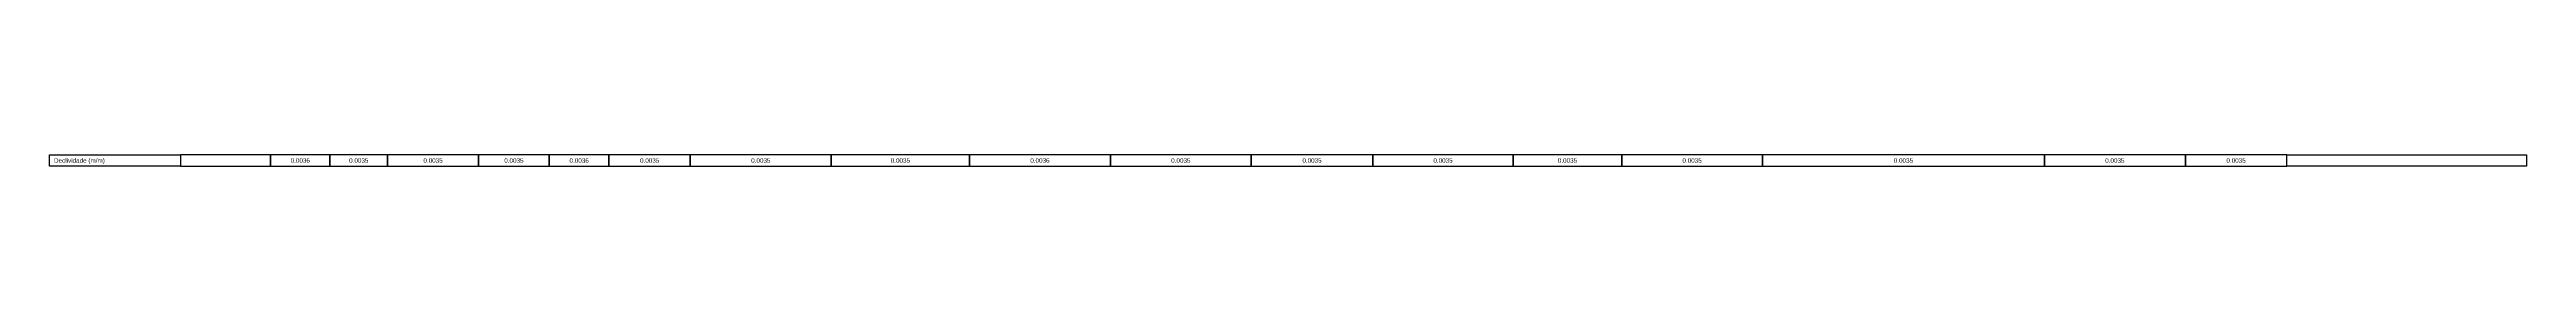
# Model space of a CAD drawing. Extents: x -160 to 364724, y -100 to 7353297.
# Drawn here: x 360082 to 360960, y 7351761 to 7351765 of the extents above; entities that cross this region are included whole.
import ezdxf
from ezdxf.enums import TextEntityAlignment as Align

# ---------------------------------------------------------------- set-up
doc = ezdxf.new("R2010")
doc.units = 0
doc.header["$LTSCALE"] = 5
doc.layers.add('PS_PERFIL_COTA_LIN', color=7, linetype='Continuous')
doc.layers.add('PS_PERFIL_COTA_TXT', color=5, linetype='Continuous')
doc.styles.get("Standard").update_dxf_attribs({"font": 'arial.ttf'})

msp = doc.modelspace()

# ---------------------------------------------------------------- linework, layer by layer
at = {"layer": 'PS_PERFIL_COTA_LIN', "linetype": 'Continuous'}
for points in [[(360128.393, 7351765.131), (360128.393, 7351761.131), (360081.993, 7351761.131), (360081.993, 7351765.131)], [(360128.393, 7351765.131), (360128.393, 7351761.131), (360160.393, 7351761.131), (360160.393, 7351765.131)], [(360160.393, 7351765.131), (360160.393, 7351761.131), (360181.424, 7351761.131), (360181.424, 7351765.131)], [(360181.424, 7351765.131), (360181.424, 7351761.131), (360201.903, 7351761.131), (360201.903, 7351765.131)], [(360201.903, 7351765.131), (360201.903, 7351761.131), (360234.107, 7351761.131), (360234.107, 7351765.131)], [(360234.107, 7351765.131), (360234.107, 7351761.131), (360259.236, 7351761.131), (360259.236, 7351765.131)], [(360259.236, 7351765.131), (360259.236, 7351761.131), (360280.393, 7351761.131), (360280.393, 7351765.131)], [(360280.393, 7351765.131), (360280.393, 7351761.131), (360309.238, 7351761.131), (360309.238, 7351765.131)], [(360309.238, 7351765.131), (360309.238, 7351761.131), (360359.238, 7351761.131), (360359.238, 7351765.131)], [(360359.238, 7351765.131), (360359.238, 7351761.131), (360408.213, 7351761.131), (360408.213, 7351765.131)], [(360408.213, 7351765.131), (360408.213, 7351761.131), (360458.213, 7351761.131), (360458.213, 7351765.131)], [(360458.213, 7351765.131), (360458.213, 7351761.131), (360508.159, 7351761.131), (360508.159, 7351765.131)], [(360508.159, 7351765.131), (360508.159, 7351761.131), (360551.266, 7351761.131), (360551.266, 7351765.131)], [(360551.266, 7351765.131), (360551.266, 7351761.131), (360601.078, 7351761.131), (360601.078, 7351765.131)], [(360601.078, 7351765.131), (360601.078, 7351761.131), (360639.526, 7351761.131), (360639.526, 7351765.131)], [(360639.526, 7351765.131), (360639.526, 7351761.131), (360689.458, 7351761.131), (360689.458, 7351765.131)], [(360689.458, 7351765.131), (360689.458, 7351761.131), (360789.421, 7351761.131), (360789.421, 7351765.131)], [(360789.421, 7351765.131), (360789.421, 7351761.131), (360839.42, 7351761.131), (360839.42, 7351765.131)], [(360839.42, 7351765.131), (360839.42, 7351761.131), (360875.402, 7351761.131), (360875.402, 7351765.131)], [(360960.393, 7351765.131), (360960.393, 7351761.131), (360875.402, 7351761.131), (360875.402, 7351765.131)]]:
    msp.add_lwpolyline(points, close=True, dxfattribs=at)

# ---------------------------------------------------------------- texts
at = {"layer": 'PS_PERFIL_COTA_TXT'}
msp.add_text('Declividade (m/m)', height=1.6, dxfattribs=at).set_placement((360083.593, 7351763.131), align=Align.MIDDLE_LEFT)
for s, p in [('0.0036', (360170.909, 7351763.131)), ('0.0035', (360191.663, 7351763.131)), ('0.0035', (360218.005, 7351763.131)), ('0.0035', (360246.671, 7351763.131)), ('0.0036', (360269.815, 7351763.131)), ('0.0035', (360294.815, 7351763.131)), ('0.0035', (360334.238, 7351763.131)), ('0.0035', (360383.726, 7351763.131)), ('0.0036', (360433.213, 7351763.131)), ('0.0035', (360483.186, 7351763.131)), ('0.0035', (360529.712, 7351763.131)), ('0.0035', (360576.172, 7351763.131)), ('0.0035', (360620.302, 7351763.131)), ('0.0035', (360664.492, 7351763.131)), ('0.0035', (360739.44, 7351763.131)), ('0.0035', (360814.421, 7351763.131)), ('0.0035', (360857.411, 7351763.131))]:
    msp.add_text(s, height=1.6, dxfattribs=at).set_placement(p, align=Align.MIDDLE_CENTER)

doc.saveas('drawing.dxf')
